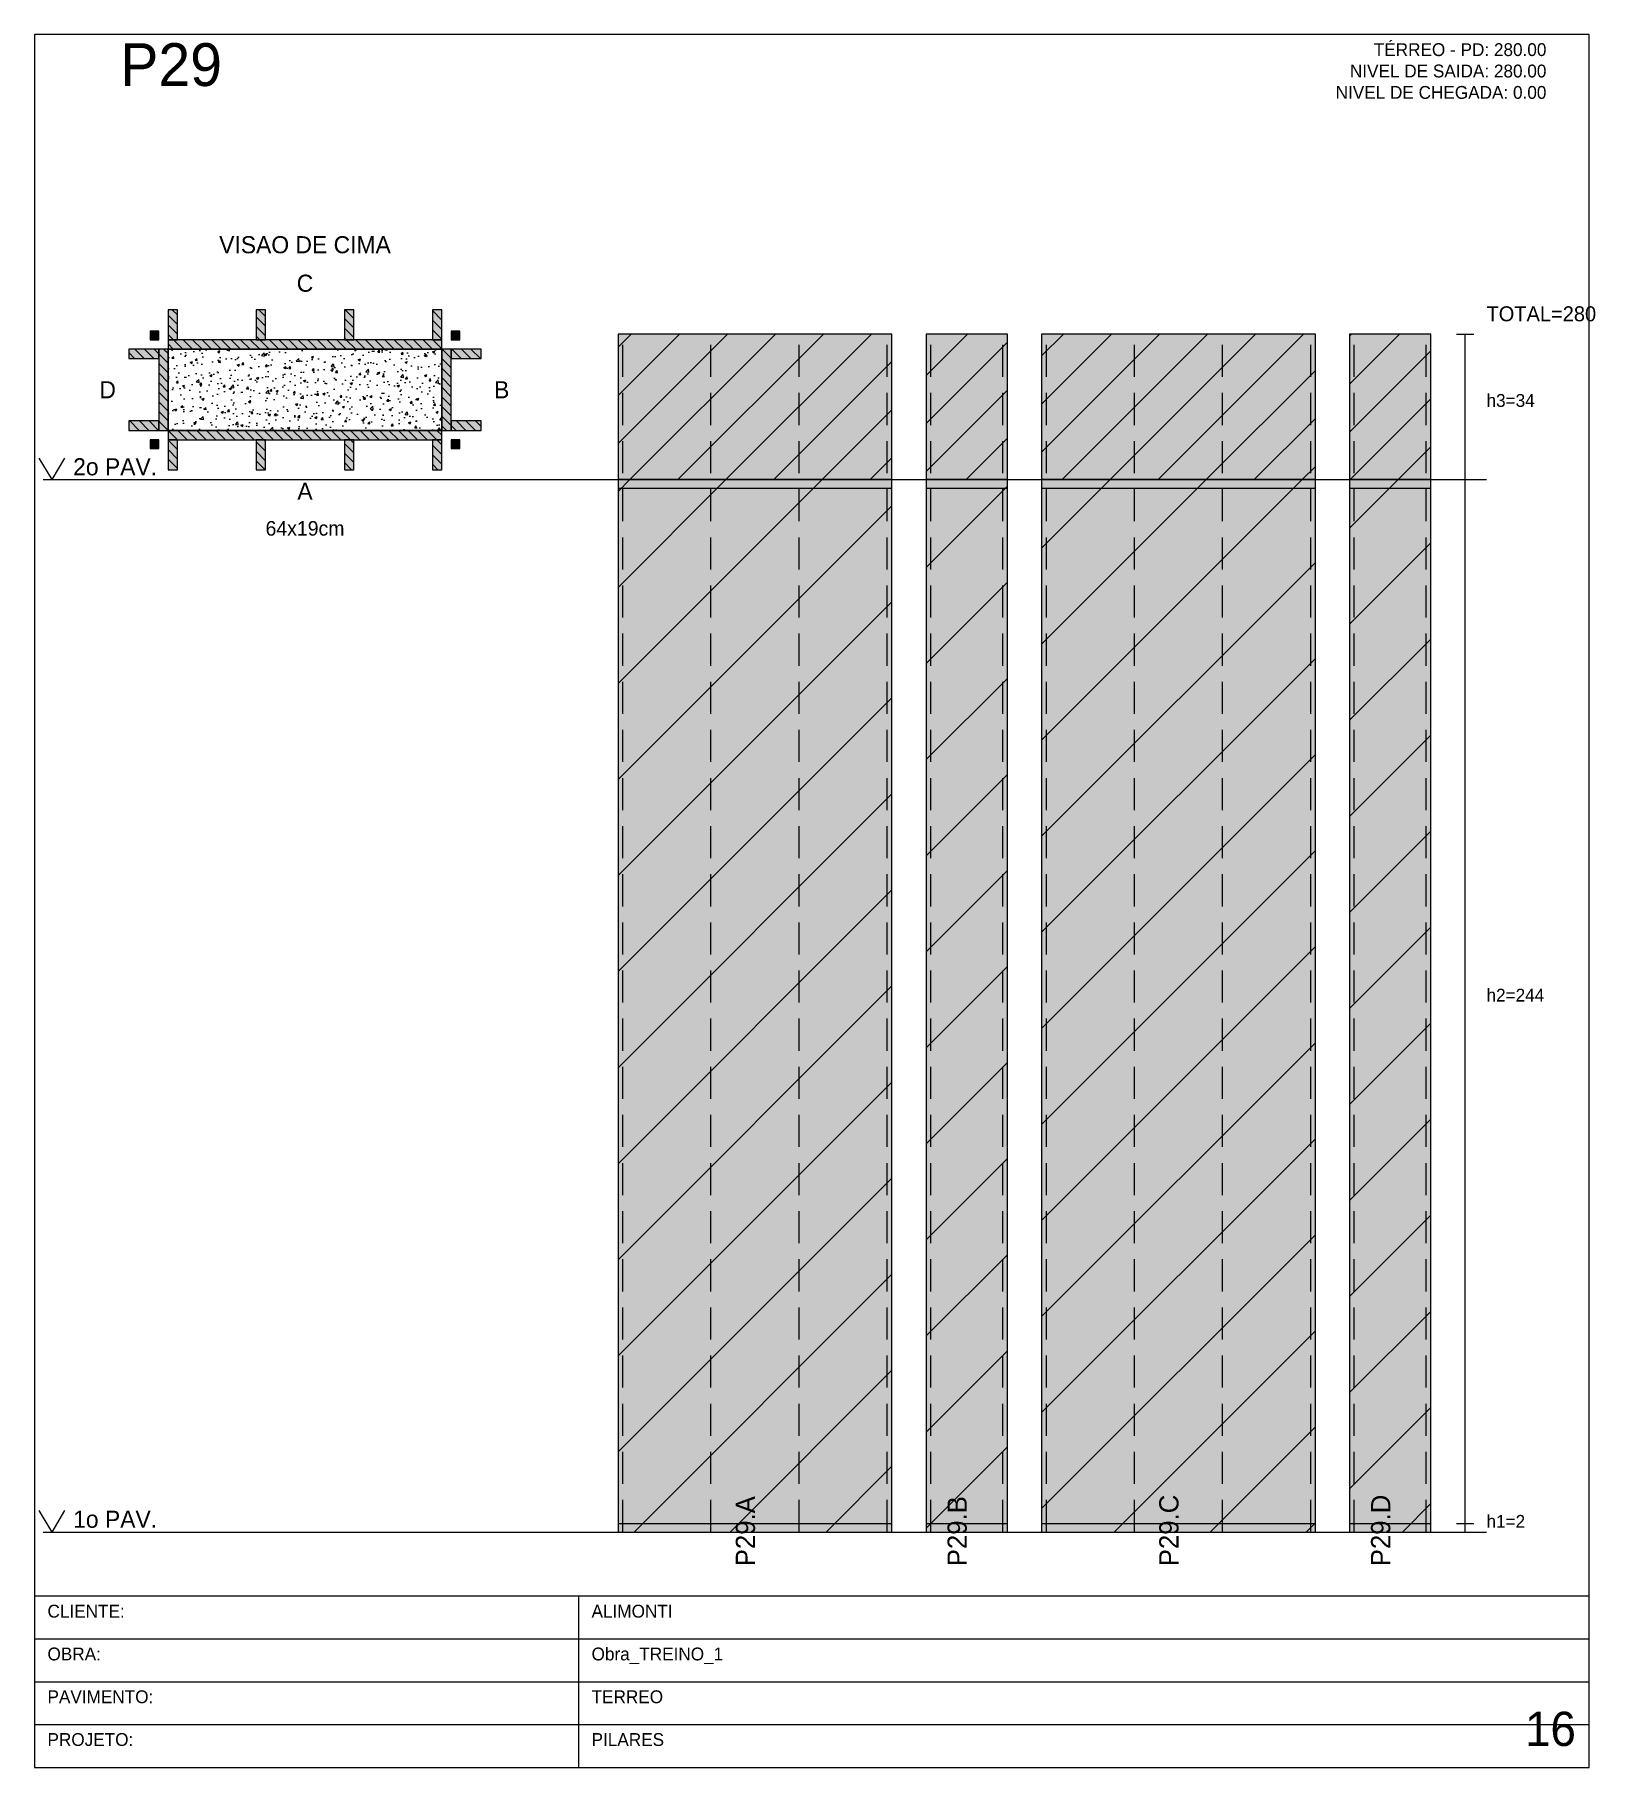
# Model space of a CAD drawing. Header units: metres. Extents: x 0 to 2088, y 0 to 2105.
# Drawn here: x 0 to 364.8, y 1275 to 1680 of the extents above; entities that cross this region are included whole.
import ezdxf
from ezdxf.enums import TextEntityAlignment as Align

# ---------------------------------------------------------------- set-up
doc = ezdxf.new("R2010")
doc.units = ezdxf.units.M
doc.linetypes.add('HIDDEN', pattern=[0.375, 0.25, -0.125])
for name, color, linetype in [('BORDA_CELULA', 9, 'Continuous'), ('CARIMBO', 9, 'Continuous'), ('CHAPA', 1, 'Continuous'), ('CONCRETO', 4, 'Continuous'), ('COTA', 241, 'Continuous'), ('Hachura', 251, 'Continuous'), ('LABEL_ID', 3, 'Continuous'), ('Nivel', 4, 'Continuous'), ('NOMENCLATURA', 1, 'Continuous'), ('Paineis', 200, 'Continuous'), ('SARR_2.2x7', 40, 'Continuous'), ('Texto Secao', 2, 'Continuous'), ('TEXTO_GERAL', 2, 'Continuous')]:
    doc.layers.add(name, color=color, linetype=linetype)

msp = doc.modelspace()

# ---------------------------------------------------------------- texts
at = {"layer": 'CARIMBO', "color": 9}
for s, p in [('CLIENTE:', (3, 1310)), ('OBRA:', (3, 1300)), ('PAVIMENTO:', (3, 1290)), ('PROJETO:', (3, 1280))]:
    msp.add_text(s, height=3, dxfattribs=at).set_placement(p)
at = {"layer": 'COTA', "color": 8}
for s, height, p in [('TOTAL=280', 3.5, (339.4, 1613)), ('h3=34', 3, (339.4, 1593)), ('h2=244', 3, (339.4, 1454)), ('h1=2', 3, (339.4, 1331))]:
    msp.add_text(s, height=height, dxfattribs=at).set_placement(p)
at = {"layer": 'Cota Secao (2x)', "color": 4}
msp.add_text('64x19cm', height=3.4, dxfattribs=at).set_placement((63.2, 1566.3), align=Align.TOP_CENTER)
at = {"layer": 'LABEL_ID', "color": 3}
msp.add_text('16', height=8, dxfattribs=at).set_placement((348.4, 1280))
at = {"layer": 'Nivel', "color": 4}
for s, p in [('2o PAV.', (9, 1577)), ('1o PAV.', (9, 1331))]:
    msp.add_text(s, height=4, dxfattribs=at).set_placement(p)
at = {"layer": 'NOMENCLATURA', "color": 1}
msp.add_text('P29', height=10, dxfattribs=at).set_placement((20, 1668))
at = {"layer": 'Texto Secao', "color": 2}
for s, p in [('VISAO DE CIMA', (63.2, 1627.7)), ('C', (63.2, 1618.7))]:
    msp.add_text(s, height=4, dxfattribs=at).set_placement(p, align=Align.BOTTOM_CENTER)
msp.add_text('D', height=4, dxfattribs=at).set_placement((19, 1597), align=Align.MIDDLE_RIGHT)
msp.add_text('B', height=4, dxfattribs=at).set_placement((107.4, 1597), align=Align.MIDDLE_LEFT)
msp.add_text('A', height=4, dxfattribs=at).set_placement((63.2, 1575.3), align=Align.TOP_CENTER)
for s, p in [('P29.A', (168.4, 1322)), ('P29.B', (217.9, 1322)), ('P29.C', (267.4, 1322)), ('P29.D', (316.9, 1322))]:
    msp.add_text(s, height=4.5, rotation=90, dxfattribs=at).set_placement(p)
at = {"layer": 'TEXTO_GERAL', "color": 2}
for s, p in [('TÉRREO - PD: 280.00', (353.4, 1675)), ('NIVEL DE SAIDA: 280.00', (353.4, 1670)), ('NIVEL DE CHEGADA: 0.00', (353.4, 1665))]:
    msp.add_text(s, height=3, dxfattribs=at).set_placement(p, align=Align.RIGHT)
for s, p in [('ALIMONTI', (130.19, 1310)), ('Obra_TREINO_1', (130.19, 1300)), ('TERREO', (130.19, 1290)), ('PILARES', (130.19, 1280))]:
    msp.add_text(s, height=3, dxfattribs=at).set_placement(p)

# ---------------------------------------------------------------- hatches: boundary and pattern name
at = {"layer": 'CHAPA'}
for points in [[(27, 1608.7), (29, 1608.7), (29, 1610.7), (27, 1610.7)], [(97.4, 1608.7), (99.4, 1608.7), (99.4, 1610.7), (97.4, 1610.7)], [(27, 1583.3), (29, 1583.3), (29, 1585.3), (27, 1585.3)], [(97.4, 1583.3), (99.4, 1583.3), (99.4, 1585.3), (97.4, 1585.3)]]:
    msp.add_hatch(color=1, dxfattribs=at).paths.add_polyline_path(points)
at = {"layer": 'COTA'}
h = msp.add_hatch(dxfattribs=at)
h.set_pattern_fill('AR-CONC', scale=0.03)
h.paths.add_polyline_path([(31.2, 1587.5), (95.2, 1587.5), (95.2, 1606.5), (31.2, 1606.5)])
at = {"layer": 'Hachura'}
for points in [[(136.4, 1576), (200.4, 1576), (200.4, 1610), (136.4, 1610)], [(208.4, 1576), (227.4, 1576), (227.4, 1610), (208.4, 1610)], [(235.4, 1576), (299.4, 1576), (299.4, 1610), (235.4, 1610)], [(307.4, 1576), (326.4, 1576), (326.4, 1610), (307.4, 1610)], [(136.4, 1330), (200.4, 1330), (200.4, 1576), (136.4, 1576)], [(208.4, 1330), (227.4, 1330), (227.4, 1576), (208.4, 1576)], [(235.4, 1330), (299.4, 1330), (299.4, 1576), (235.4, 1576)], [(307.4, 1330), (326.4, 1330), (326.4, 1576), (307.4, 1576)]]:
    msp.add_hatch(color=7, dxfattribs=at).paths.add_polyline_path(points)
h = msp.add_hatch(dxfattribs=at)
h.set_pattern_fill('ANSI31', scale=2.5)
h.paths.add_polyline_path([(136.4, 1576), (200.4, 1576), (200.4, 1610), (136.4, 1610)])
h = msp.add_hatch(dxfattribs=at)
h.set_pattern_fill('ANSI31', scale=2.5)
h.paths.add_polyline_path([(208.4, 1576), (227.4, 1576), (227.4, 1610), (208.4, 1610)])
h = msp.add_hatch(dxfattribs=at)
h.set_pattern_fill('ANSI31', scale=2.5)
h.paths.add_polyline_path([(235.4, 1576), (299.4, 1576), (299.4, 1610), (235.4, 1610)])
h = msp.add_hatch(dxfattribs=at)
h.set_pattern_fill('ANSI31', scale=2.5)
h.paths.add_polyline_path([(307.4, 1576), (326.4, 1576), (326.4, 1610), (307.4, 1610)])
h = msp.add_hatch(dxfattribs=at)
h.set_pattern_fill('ANSI31', scale=5)
h.paths.add_polyline_path([(136.4, 1330), (200.4, 1330), (200.4, 1576), (136.4, 1576)])
h = msp.add_hatch(dxfattribs=at)
h.set_pattern_fill('ANSI31', scale=5)
h.paths.add_polyline_path([(208.4, 1330), (227.4, 1330), (227.4, 1576), (208.4, 1576)])
h = msp.add_hatch(dxfattribs=at)
h.set_pattern_fill('ANSI31', scale=5)
h.paths.add_polyline_path([(235.4, 1330), (299.4, 1330), (299.4, 1576), (235.4, 1576)])
h = msp.add_hatch(dxfattribs=at)
h.set_pattern_fill('ANSI31', scale=5)
h.paths.add_polyline_path([(307.4, 1330), (326.4, 1330), (326.4, 1576), (307.4, 1576)])
at = {"layer": 'Paineis'}
for points in [[(31.2, 1606.5), (95.2, 1606.5), (95.2, 1608.7), (31.2, 1608.7)], [(29, 1587.5), (31.2, 1587.5), (31.2, 1606.5), (29, 1606.5)], [(95.2, 1587.5), (97.4, 1587.5), (97.4, 1606.5), (95.2, 1606.5)], [(31.2, 1585.3), (95.2, 1585.3), (95.2, 1587.5), (31.2, 1587.5)]]:
    msp.add_hatch(color=7, dxfattribs=at).paths.add_polyline_path(points)
h = msp.add_hatch(dxfattribs=at)
h.set_pattern_fill('ANSI31', scale=0.5, angle=270)
h.paths.add_polyline_path([(31.2, 1606.5), (95.2, 1606.5), (95.2, 1608.7), (31.2, 1608.7)])
h = msp.add_hatch(dxfattribs=at)
h.set_pattern_fill('ANSI31', scale=0.5, angle=270)
h.paths.add_polyline_path([(29, 1587.5), (31.2, 1587.5), (31.2, 1606.5), (29, 1606.5)])
h = msp.add_hatch(dxfattribs=at)
h.set_pattern_fill('ANSI31', scale=0.5, angle=270)
h.paths.add_polyline_path([(95.2, 1587.5), (97.4, 1587.5), (97.4, 1606.5), (95.2, 1606.5)])
h = msp.add_hatch(dxfattribs=at)
h.set_pattern_fill('ANSI31', scale=0.5, angle=270)
h.paths.add_polyline_path([(31.2, 1585.3), (95.2, 1585.3), (95.2, 1587.5), (31.2, 1587.5)])
at = {"layer": 'SARR_2.2x7'}
for points in [[(31.2, 1608.7), (33.4, 1608.7), (33.4, 1615.7), (31.2, 1615.7)], [(51.8, 1608.7), (54, 1608.7), (54, 1615.7), (51.8, 1615.7)], [(72.4, 1608.7), (74.6, 1608.7), (74.6, 1615.7), (72.4, 1615.7)], [(93, 1608.7), (95.2, 1608.7), (95.2, 1615.7), (93, 1615.7)], [(22, 1604.3), (29, 1604.3), (29, 1606.5), (22, 1606.5)], [(97.4, 1604.3), (104.4, 1604.3), (104.4, 1606.5), (97.4, 1606.5)], [(22, 1587.5), (29, 1587.5), (29, 1589.7), (22, 1589.7)], [(97.4, 1587.5), (104.4, 1587.5), (104.4, 1589.7), (97.4, 1589.7)], [(31.2, 1578.3), (33.4, 1578.3), (33.4, 1585.3), (31.2, 1585.3)], [(51.8, 1578.3), (54, 1578.3), (54, 1585.3), (51.8, 1585.3)], [(72.4, 1578.3), (74.6, 1578.3), (74.6, 1585.3), (72.4, 1585.3)], [(93, 1578.3), (95.2, 1578.3), (95.2, 1585.3), (93, 1585.3)]]:
    msp.add_hatch(color=7, dxfattribs=at).paths.add_polyline_path(points)
h = msp.add_hatch(dxfattribs=at)
h.set_pattern_fill('ANSI31', scale=0.5, angle=270)
h.paths.add_polyline_path([(31.2, 1608.7), (33.4, 1608.7), (33.4, 1615.7), (31.2, 1615.7)])
h = msp.add_hatch(dxfattribs=at)
h.set_pattern_fill('ANSI31', scale=0.5, angle=270)
h.paths.add_polyline_path([(51.8, 1608.7), (54, 1608.7), (54, 1615.7), (51.8, 1615.7)])
h = msp.add_hatch(dxfattribs=at)
h.set_pattern_fill('ANSI31', scale=0.5, angle=270)
h.paths.add_polyline_path([(72.4, 1608.7), (74.6, 1608.7), (74.6, 1615.7), (72.4, 1615.7)])
h = msp.add_hatch(dxfattribs=at)
h.set_pattern_fill('ANSI31', scale=0.5, angle=270)
h.paths.add_polyline_path([(93, 1608.7), (95.2, 1608.7), (95.2, 1615.7), (93, 1615.7)])
h = msp.add_hatch(dxfattribs=at)
h.set_pattern_fill('ANSI31', scale=0.5, angle=270)
h.paths.add_polyline_path([(22, 1604.3), (29, 1604.3), (29, 1606.5), (22, 1606.5)])
h = msp.add_hatch(dxfattribs=at)
h.set_pattern_fill('ANSI31', scale=0.5, angle=270)
h.paths.add_polyline_path([(97.4, 1604.3), (104.4, 1604.3), (104.4, 1606.5), (97.4, 1606.5)])
h = msp.add_hatch(dxfattribs=at)
h.set_pattern_fill('ANSI31', scale=0.5, angle=270)
h.paths.add_polyline_path([(22, 1587.5), (29, 1587.5), (29, 1589.7), (22, 1589.7)])
h = msp.add_hatch(dxfattribs=at)
h.set_pattern_fill('ANSI31', scale=0.5, angle=270)
h.paths.add_polyline_path([(97.4, 1587.5), (104.4, 1587.5), (104.4, 1589.7), (97.4, 1589.7)])
h = msp.add_hatch(dxfattribs=at)
h.set_pattern_fill('ANSI31', scale=0.5, angle=270)
h.paths.add_polyline_path([(31.2, 1578.3), (33.4, 1578.3), (33.4, 1585.3), (31.2, 1585.3)])
h = msp.add_hatch(dxfattribs=at)
h.set_pattern_fill('ANSI31', scale=0.5, angle=270)
h.paths.add_polyline_path([(51.8, 1578.3), (54, 1578.3), (54, 1585.3), (51.8, 1585.3)])
h = msp.add_hatch(dxfattribs=at)
h.set_pattern_fill('ANSI31', scale=0.5, angle=270)
h.paths.add_polyline_path([(72.4, 1578.3), (74.6, 1578.3), (74.6, 1585.3), (72.4, 1585.3)])
h = msp.add_hatch(dxfattribs=at)
h.set_pattern_fill('ANSI31', scale=0.5, angle=270)
h.paths.add_polyline_path([(93, 1578.3), (95.2, 1578.3), (95.2, 1585.3), (93, 1585.3)])

# ---------------------------------------------------------------- linework, layer by layer
at = {"layer": 'BORDA_CELULA', "color": 9}
msp.add_lwpolyline([(0, 1275), (363.4, 1275), (363.4, 1680), (0, 1680)], close=True, dxfattribs=at)
at = {"layer": 'CARIMBO', "color": 40}
for p, q in [((127.19, 1275), (127.19, 1315)), ((0, 1305), (363.4, 1305)), ((0, 1295), (363.4, 1295)), ((0, 1285), (363.4, 1285))]:
    msp.add_line(p, q, dxfattribs=at)
msp.add_lwpolyline([(0, 1275), (363.4, 1275), (363.4, 1315), (0, 1315)], close=True, dxfattribs=at)
at = {"layer": 'CHAPA', "color": 1}
for points in [[(27, 1608.7), (29, 1608.7), (29, 1610.7), (27, 1610.7)], [(97.4, 1608.7), (99.4, 1608.7), (99.4, 1610.7), (97.4, 1610.7)], [(27, 1583.3), (29, 1583.3), (29, 1585.3), (27, 1585.3)], [(97.4, 1583.3), (99.4, 1583.3), (99.4, 1585.3), (97.4, 1585.3)]]:
    msp.add_lwpolyline(points, close=True, dxfattribs=at)
at = {"layer": 'CONCRETO', "color": 4}
msp.add_lwpolyline([(31.2, 1587.5), (95.2, 1587.5), (95.2, 1606.5), (31.2, 1606.5)], close=True, dxfattribs=at)
at = {"layer": 'COTA', "color": 8}
for p, q in [((332.4, 1610), (336.4, 1610)), ((334.4, 1330), (334.4, 1610)), ((332.4, 1576), (336.4, 1576)), ((332.4, 1576), (336.4, 1576)), ((332.4, 1332), (336.4, 1332)), ((332.4, 1332), (336.4, 1332)), ((332.4, 1330), (336.4, 1330))]:
    msp.add_line(p, q, dxfattribs=at)
at = {"layer": 'Nivel', "color": 4}
for p, q in [((1, 1581), (4, 1576)), ((7, 1581), (4, 1576)), ((2, 1576), (339.4, 1576)), ((1, 1335), (4, 1330)), ((7, 1335), (4, 1330)), ((2, 1330), (339.4, 1330))]:
    msp.add_line(p, q, dxfattribs=at)
at = {"layer": 'Paineis'}
for p, q in [((136.4, 1574), (200.4, 1574)), ((208.4, 1574), (227.4, 1574)), ((235.4, 1574), (299.4, 1574)), ((307.4, 1574), (326.4, 1574)), ((136.4, 1332), (200.4, 1332)), ((208.4, 1332), (227.4, 1332)), ((235.4, 1332), (299.4, 1332)), ((307.4, 1332), (326.4, 1332))]:
    msp.add_line(p, q, dxfattribs=at)
for points in [[(31.2, 1606.5), (95.2, 1606.5), (95.2, 1608.7), (31.2, 1608.7)], [(136.4, 1576), (200.4, 1576), (200.4, 1610), (136.4, 1610)], [(208.4, 1576), (227.4, 1576), (227.4, 1610), (208.4, 1610)], [(235.4, 1576), (299.4, 1576), (299.4, 1610), (235.4, 1610)], [(307.4, 1576), (326.4, 1576), (326.4, 1610), (307.4, 1610)], [(29, 1587.5), (31.2, 1587.5), (31.2, 1606.5), (29, 1606.5)], [(95.2, 1587.5), (97.4, 1587.5), (97.4, 1606.5), (95.2, 1606.5)], [(31.2, 1585.3), (95.2, 1585.3), (95.2, 1587.5), (31.2, 1587.5)], [(136.4, 1330), (200.4, 1330), (200.4, 1576), (136.4, 1576)], [(208.4, 1330), (227.4, 1330), (227.4, 1576), (208.4, 1576)], [(235.4, 1330), (299.4, 1330), (299.4, 1576), (235.4, 1576)], [(307.4, 1330), (326.4, 1330), (326.4, 1576), (307.4, 1576)]]:
    msp.add_lwpolyline(points, close=True, dxfattribs=at)
at = {"layer": 'SARR_2.2x7', "linetype": 'HIDDEN', "ltscale": 30}
for p, q in [((137.5, 1330), (137.5, 1610)), ((158.1, 1330), (158.1, 1610)), ((178.7, 1330), (178.7, 1610)), ((199.3, 1330), (199.3, 1610)), ((209.5, 1330), (209.5, 1610)), ((226.3, 1330), (226.3, 1610)), ((236.5, 1330), (236.5, 1610)), ((257.1, 1330), (257.1, 1610)), ((277.7, 1330), (277.7, 1610)), ((298.3, 1330), (298.3, 1610)), ((308.5, 1330), (308.5, 1610)), ((325.3, 1330), (325.3, 1610))]:
    msp.add_line(p, q, dxfattribs=at)
at = {"layer": 'SARR_2.2x7'}
for points in [[(31.2, 1608.7), (33.4, 1608.7), (33.4, 1615.7), (31.2, 1615.7)], [(51.8, 1608.7), (54, 1608.7), (54, 1615.7), (51.8, 1615.7)], [(72.4, 1608.7), (74.6, 1608.7), (74.6, 1615.7), (72.4, 1615.7)], [(93, 1608.7), (95.2, 1608.7), (95.2, 1615.7), (93, 1615.7)], [(22, 1604.3), (29, 1604.3), (29, 1606.5), (22, 1606.5)], [(97.4, 1604.3), (104.4, 1604.3), (104.4, 1606.5), (97.4, 1606.5)], [(22, 1587.5), (29, 1587.5), (29, 1589.7), (22, 1589.7)], [(97.4, 1587.5), (104.4, 1587.5), (104.4, 1589.7), (97.4, 1589.7)], [(31.2, 1578.3), (33.4, 1578.3), (33.4, 1585.3), (31.2, 1585.3)], [(51.8, 1578.3), (54, 1578.3), (54, 1585.3), (51.8, 1585.3)], [(72.4, 1578.3), (74.6, 1578.3), (74.6, 1585.3), (72.4, 1585.3)], [(93, 1578.3), (95.2, 1578.3), (95.2, 1585.3), (93, 1585.3)]]:
    msp.add_lwpolyline(points, close=True, dxfattribs=at)

msp.set_redraw_order([(e.dxf.handle, doc.entitydb.next_handle()) for e in msp.query("TEXT MTEXT ATTDEF DIMENSION ARC_DIMENSION")])  # texts and dimensions are drawn at this point

doc.saveas('drawing.dxf')
